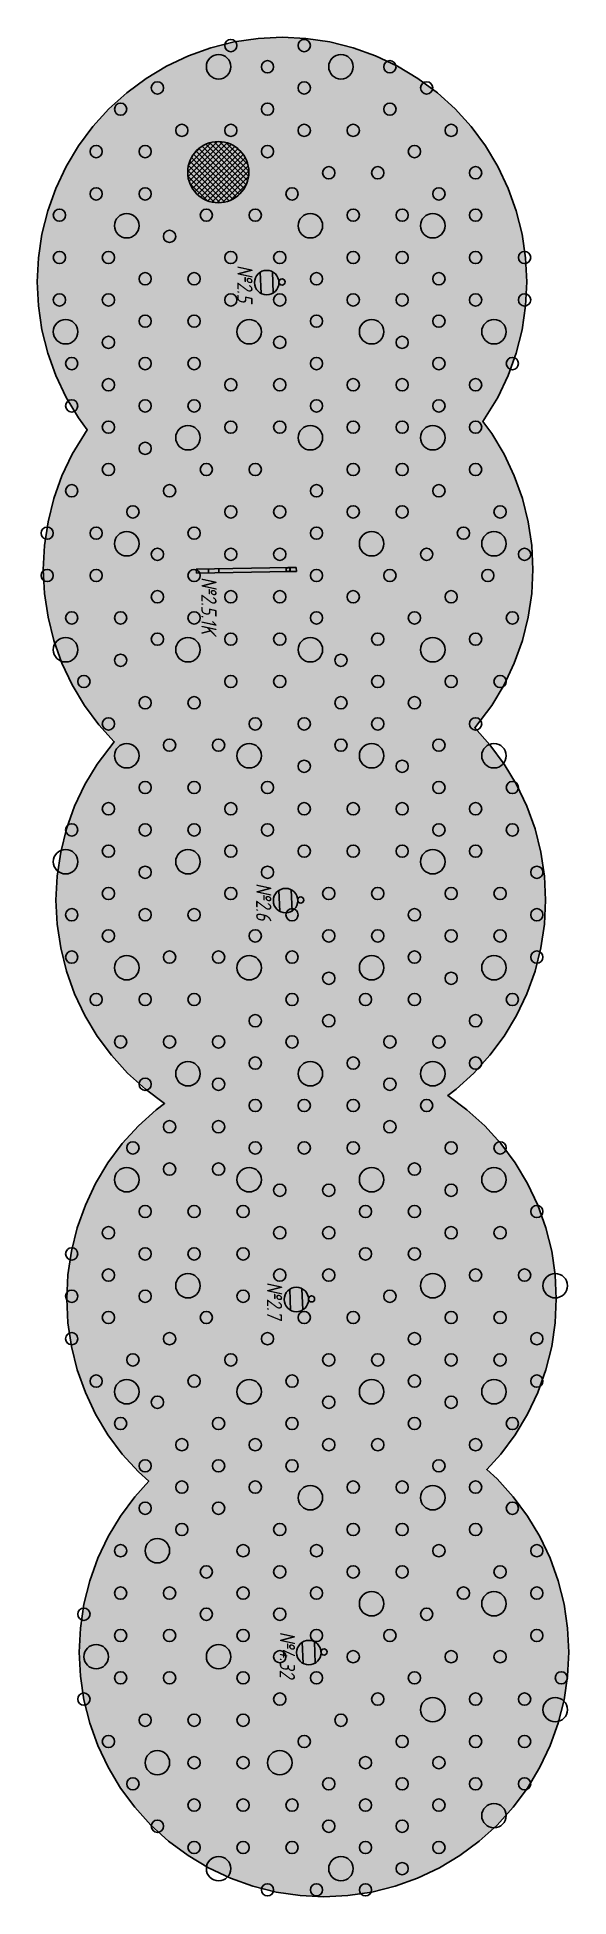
# Model space of a CAD drawing. Extents: x 17765 to 20362, y 13375 to 15893.
# Drawn here: x 17787.2 to 17830.6, y 15404 to 15556 of the extents above; entities that cross this region are included whole.
import ezdxf

# ---------------------------------------------------------------- set-up
doc = ezdxf.new("R2010")
doc.units = 0
for name, color, linetype in [('PLANTING_FLOWERBEDS', 6, 'Continuous'), ('PLANTING_LAWN', 82, 'Continuous'), ('PLANTING_SHRUBS', 94, 'Continuous'), ('PLANTING_TREES', 3, 'Continuous'), ('ЭН_ВЫНОСКИ_НОМЕРА_ОПОРЫ', 1, 'CONTINUOUS'), ('ЭН_СУЩ_ОПОРА__ЗАМ__СВЕТ__Н', 5, 'CONTINUOUS'), ('ЭН_СУЩ_ОПОРА_К1_LED', 7, 'CONTINUOUS'), ('ЭН_СУЩ_ОПОРА_КО', 7, 'CONTINUOUS')]:
    doc.layers.add(name, color=color, linetype=linetype)
doc.styles.get("Standard").update_dxf_attribs({"font": 'isocpeui.ttf', "width": 0.8})

msp = doc.modelspace()

# ---------------------------------------------------------------- texts
at = {"layer": 'ЭН_ВЫНОСКИ_НОМЕРА_ОПОРЫ', "color": 1, "char_height": 1.25, "attachment_point": 1, "rotation": 269.88316}
for s, heights, insert in [('{\\C256;\\c0;№2.5}', [-1.25], (17804.799, 15537.35)), ('{\\C256;\\c0;№2.5.1K}', [-1.25], (17801.863, 15511.849)), ('{\\C5;\\c16711680;№2.6}', [-1.25], (17806.338, 15486.849)), ('{\\C5;\\c16711680;№2.7}', [-1.266], (17807.218, 15454.26)), ('{\\C5;\\c16711680;№4.32}', [-1.25], (17808.268, 15425.692))]:
    msp.add_mtext_dynamic_manual_height_columns(s, width=2.90548, gutter_width=12.5, heights=heights, dxfattribs=dict(at, insert=insert))

# ---------------------------------------------------------------- blocks, each defined once
blk = doc.blocks.new('*U606')
at = {"layer": 'ЭН_СУЩ_ОПОРА__ЗАМ__СВЕТ__Н'}
for points in [[(-1.71, -0.94), (-1.78, 0.79)], [(-0.71, -0.9), (-0.78, 0.83)]]:
    blk.add_lwpolyline(points, dxfattribs=at)
for centre, radius in [((-1.24, -0.05), 1), ((0, 0), 0.25)]:
    blk.add_circle(centre, radius, dxfattribs=at)
blk = doc.blocks.new('*U612')
at = {"layer": 'ЭН_СУЩ_ОПОРА_КО', "color": 18}
for points in [[(0, 0.16), (-7.51, 0.04)], [(-7.51, 0.04), (-7.5, -0.29)], [(-6.51, 0.05), (-6.5, -0.27)], [(-5.66, 0.07), (-5.66, -0.26)], [(-0.17, 0.16), (-0.16, -0.17)], [(0, 0.16), (0.66, 0.17)], [(0.16, 0.17), (0.17, -0.16)], [(0.66, 0.17), (0.67, -0.15)], [(0, -0.16), (-7.5, -0.29)], [(0, -0.16), (0.67, -0.15)]]:
    blk.add_lwpolyline(points, dxfattribs=at)
blk.add_circle((0, 0), 0.163, dxfattribs=at)
blk = doc.blocks.new('*U607')
at = {"layer": 'ЭН_СУЩ_ОПОРА_К1_LED', "color": 18}
for points in [[(-1.71, -0.94), (-1.78, 0.79)], [(-0.71, -0.9), (-0.78, 0.84)]]:
    blk.add_lwpolyline(points, dxfattribs=at)
for centre, radius in [((-1.25, -0.05), 1), ((0, 0), 0.25)]:
    blk.add_circle(centre, radius, dxfattribs=at)

# ---------------------------------------------------------------- hatches: boundary and pattern name
at = {"layer": 'PLANTING_FLOWERBEDS'}
h = msp.add_hatch(dxfattribs=at)
h.set_pattern_fill('ANSI37', color=6, scale=0.1)
edge = h.paths.add_edge_path()
edge.add_arc((17801.995, 15544.94), 2.5, 0, 360)
at = {"layer": 'PLANTING_LAWN'}
h = msp.add_hatch(dxfattribs=at)
h.set_pattern_fill('GRASS', color=82, scale=0.05)
h.paths.add_polyline_path([(17824.77, 15409.89), (17823.32, 15408.57), (17821.74, 15407.4), (17820.06, 15406.39), (17818.28, 15405.56), (17816.44, 15404.89), (17814.53, 15404.42), (17812.59, 15404.13), (17810.63, 15404.03), (17808.67, 15404.13), (17806.73, 15404.42), (17804.83, 15404.89), (17802.98, 15405.56), (17801.2, 15406.39), (17799.52, 15407.4), (17797.94, 15408.57), (17796.49, 15409.89), (17795.17, 15411.35), (17794, 15412.92), (17792.99, 15414.61), (17792.15, 15416.38), (17791.49, 15418.23), (17791.02, 15420.13), (17790.73, 15422.07), (17790.63, 15424.03), (17790.73, 15425.99), (17791.02, 15427.93), (17791.49, 15429.84), (17792.15, 15431.69), (17792.99, 15433.46), (17794, 15435.14), (17795.17, 15436.72), (17796.31, 15437.98), (17795.47, 15438.74), (17794.15, 15440.2), (17792.98, 15441.77), (17791.97, 15443.46), (17791.14, 15445.23), (17790.47, 15447.08), (17790, 15448.98), (17789.71, 15450.92), (17789.61, 15452.88), (17789.71, 15454.84), (17790, 15456.79), (17790.47, 15458.69), (17791.14, 15460.54), (17791.97, 15462.31), (17792.98, 15464), (17794.15, 15465.57), (17795.47, 15467.03), (17796.93, 15468.34), (17797.61, 15468.85), (17796.05, 15470.01), (17794.59, 15471.33), (17793.27, 15472.79), (17792.1, 15474.36), (17791.09, 15476.05), (17790.26, 15477.82), (17789.59, 15479.67), (17789.12, 15481.57), (17788.83, 15483.51), (17788.73, 15485.47), (17788.83, 15487.43), (17789.12, 15489.37), (17789.59, 15491.28), (17790.26, 15493.13), (17791.09, 15494.9), (17792.1, 15496.58), (17793.49, 15498.4), (17792.24, 15499.79), (17791.07, 15501.36), (17790.06, 15503.05), (17789.22, 15504.82), (17788.56, 15506.67), (17788.09, 15508.57), (17787.8, 15510.51), (17787.7, 15512.47), (17787.8, 15514.43), (17788.09, 15516.38), (17788.56, 15518.28), (17789.22, 15520.13), (17790.06, 15521.9), (17791.29, 15523.88), (17790.57, 15524.86), (17789.56, 15526.54), (17788.72, 15528.32), (17788.06, 15530.16), (17787.58, 15532.07), (17787.3, 15534.01), (17787.2, 15535.97), (17787.3, 15537.93), (17787.58, 15539.87), (17788.06, 15541.78), (17788.72, 15543.62), (17789.56, 15545.4), (17790.57, 15547.08), (17791.74, 15548.66), (17793.06, 15550.11), (17794.51, 15551.43), (17796.09, 15552.6), (17797.77, 15553.61), (17799.55, 15554.45), (17801.39, 15555.11), (17803.3, 15555.59), (17805.24, 15555.87), (17807.2, 15555.97), (17809.16, 15555.87), (17811.1, 15555.59), (17813.01, 15555.11), (17814.85, 15554.45), (17816.63, 15553.61), (17818.31, 15552.6), (17819.89, 15551.43), (17821.34, 15550.11), (17822.66, 15548.66), (17823.83, 15547.08), (17824.84, 15545.4), (17825.68, 15543.62), (17826.34, 15541.78), (17826.82, 15539.87), (17827.1, 15537.93), (17827.2, 15535.97), (17827.1, 15534.01), (17826.82, 15532.07), (17826.34, 15530.16), (17825.68, 15528.32), (17824.84, 15526.54), (17823.61, 15524.56), (17824.33, 15523.59), (17825.34, 15521.9), (17826.18, 15520.13), (17826.84, 15518.28), (17827.32, 15516.38), (17827.61, 15514.43), (17827.7, 15512.47), (17827.61, 15510.51), (17827.32, 15508.57), (17826.84, 15506.67), (17826.18, 15504.82), (17825.34, 15503.05), (17824.33, 15501.36), (17822.94, 15499.54), (17824.19, 15498.16), (17825.36, 15496.58), (17826.37, 15494.9), (17827.21, 15493.13), (17827.87, 15491.28), (17828.35, 15489.37), (17828.64, 15487.43), (17828.73, 15485.47), (17828.64, 15483.51), (17828.35, 15481.57), (17827.87, 15479.67), (17827.21, 15477.82), (17826.37, 15476.05), (17825.36, 15474.36), (17824.19, 15472.79), (17822.88, 15471.33), (17821.42, 15470.01), (17820.74, 15469.5), (17822.3, 15468.34), (17823.76, 15467.03), (17825.07, 15465.57), (17826.24, 15464), (17827.25, 15462.31), (17828.09, 15460.54), (17828.75, 15458.69), (17829.23, 15456.79), (17829.52, 15454.84), (17829.61, 15452.88), (17829.52, 15450.92), (17829.23, 15448.98), (17828.75, 15447.08), (17828.09, 15445.23), (17827.25, 15443.46), (17826.24, 15441.77), (17825.07, 15440.2), (17823.93, 15438.94), (17824.77, 15438.18), (17826.09, 15436.72), (17827.26, 15435.14), (17828.27, 15433.46), (17829.11, 15431.69), (17829.77, 15429.84), (17830.25, 15427.93), (17830.53, 15425.99), (17830.63, 15424.03), (17830.53, 15422.07), (17830.25, 15420.13), (17829.77, 15418.23), (17829.11, 15416.38), (17828.27, 15414.61), (17827.26, 15412.92), (17826.09, 15411.35)])

# ---------------------------------------------------------------- linework, layer by layer
at = {"layer": 'PLANTING_FLOWERBEDS', "color": 6}
msp.add_circle((17801.995, 15544.94), 2.5, dxfattribs=at)
at = {"layer": 'PLANTING_LAWN', "color": 82}
msp.add_lwpolyline([(17824.77, 15409.89), (17823.32, 15408.57), (17821.74, 15407.4), (17820.06, 15406.39), (17818.28, 15405.56), (17816.44, 15404.89), (17814.53, 15404.42), (17812.59, 15404.13), (17810.63, 15404.03), (17808.67, 15404.13), (17806.73, 15404.42), (17804.83, 15404.89), (17802.98, 15405.56), (17801.2, 15406.39), (17799.52, 15407.4), (17797.94, 15408.57), (17796.49, 15409.89), (17795.17, 15411.35), (17794, 15412.92), (17792.99, 15414.61), (17792.15, 15416.38), (17791.49, 15418.23), (17791.02, 15420.13), (17790.73, 15422.07), (17790.63, 15424.03), (17790.73, 15425.99), (17791.02, 15427.93), (17791.49, 15429.84), (17792.15, 15431.69), (17792.99, 15433.46), (17794, 15435.14), (17795.17, 15436.72), (17796.31, 15437.98), (17795.47, 15438.74), (17794.15, 15440.2), (17792.98, 15441.77), (17791.97, 15443.46), (17791.14, 15445.23), (17790.47, 15447.08), (17790, 15448.98), (17789.71, 15450.92), (17789.61, 15452.88), (17789.71, 15454.84), (17790, 15456.79), (17790.47, 15458.69), (17791.14, 15460.54), (17791.97, 15462.31), (17792.98, 15464), (17794.15, 15465.57), (17795.47, 15467.03), (17796.93, 15468.34), (17797.61, 15468.85), (17796.05, 15470.01), (17794.59, 15471.33), (17793.27, 15472.79), (17792.1, 15474.36), (17791.09, 15476.05), (17790.26, 15477.82), (17789.59, 15479.67), (17789.12, 15481.57), (17788.83, 15483.51), (17788.73, 15485.47), (17788.83, 15487.43), (17789.12, 15489.37), (17789.59, 15491.28), (17790.26, 15493.13), (17791.09, 15494.9), (17792.1, 15496.58), (17793.49, 15498.4), (17792.24, 15499.79), (17791.07, 15501.36), (17790.06, 15503.05), (17789.22, 15504.82), (17788.56, 15506.67), (17788.09, 15508.57), (17787.8, 15510.51), (17787.7, 15512.47), (17787.8, 15514.43), (17788.09, 15516.38), (17788.56, 15518.28), (17789.22, 15520.13), (17790.06, 15521.9), (17791.29, 15523.88), (17790.57, 15524.86), (17789.56, 15526.54), (17788.72, 15528.32), (17788.06, 15530.16), (17787.58, 15532.07), (17787.3, 15534.01), (17787.2, 15535.97), (17787.3, 15537.93), (17787.58, 15539.87), (17788.06, 15541.78), (17788.72, 15543.62), (17789.56, 15545.4), (17790.57, 15547.08), (17791.74, 15548.66), (17793.06, 15550.11), (17794.51, 15551.43), (17796.09, 15552.6), (17797.77, 15553.61), (17799.55, 15554.45), (17801.39, 15555.11), (17803.3, 15555.59), (17805.24, 15555.87), (17807.2, 15555.97), (17809.16, 15555.87), (17811.1, 15555.59), (17813.01, 15555.11), (17814.85, 15554.45), (17816.63, 15553.61), (17818.31, 15552.6), (17819.89, 15551.43), (17821.34, 15550.11), (17822.66, 15548.66), (17823.83, 15547.08), (17824.84, 15545.4), (17825.68, 15543.62), (17826.34, 15541.78), (17826.82, 15539.87), (17827.1, 15537.93), (17827.2, 15535.97), (17827.1, 15534.01), (17826.82, 15532.07), (17826.34, 15530.16), (17825.68, 15528.32), (17824.84, 15526.54), (17823.61, 15524.56), (17824.33, 15523.59), (17825.34, 15521.9), (17826.18, 15520.13), (17826.84, 15518.28), (17827.32, 15516.38), (17827.61, 15514.43), (17827.7, 15512.47), (17827.61, 15510.51), (17827.32, 15508.57), (17826.84, 15506.67), (17826.18, 15504.82), (17825.34, 15503.05), (17824.33, 15501.36), (17822.94, 15499.54), (17824.19, 15498.16), (17825.36, 15496.58), (17826.37, 15494.9), (17827.21, 15493.13), (17827.87, 15491.28), (17828.35, 15489.37), (17828.64, 15487.43), (17828.73, 15485.47), (17828.64, 15483.51), (17828.35, 15481.57), (17827.87, 15479.67), (17827.21, 15477.82), (17826.37, 15476.05), (17825.36, 15474.36), (17824.19, 15472.79), (17822.88, 15471.33), (17821.42, 15470.01), (17820.74, 15469.5), (17822.3, 15468.34), (17823.76, 15467.03), (17825.07, 15465.57), (17826.24, 15464), (17827.25, 15462.31), (17828.09, 15460.54), (17828.75, 15458.69), (17829.23, 15456.79), (17829.52, 15454.84), (17829.61, 15452.88), (17829.52, 15450.92), (17829.23, 15448.98), (17828.75, 15447.08), (17828.09, 15445.23), (17827.25, 15443.46), (17826.24, 15441.77), (17825.07, 15440.2), (17823.93, 15438.94), (17824.77, 15438.18), (17826.09, 15436.72), (17827.26, 15435.14), (17828.27, 15433.46), (17829.11, 15431.69), (17829.77, 15429.84), (17830.25, 15427.93), (17830.53, 15425.99), (17830.63, 15424.03), (17830.53, 15422.07), (17830.25, 15420.13), (17829.77, 15418.23), (17829.11, 15416.38), (17828.27, 15414.61), (17827.26, 15412.92), (17826.09, 15411.35)], close=True, dxfattribs=at)
at = {"layer": 'PLANTING_SHRUBS'}
for centre in [(17803.018, 15555.286), (17809.018, 15555.286), (17806.018, 15553.554), (17816.018, 15553.554), (17797.018, 15551.822), (17809.018, 15551.822), (17819.018, 15551.822), (17794.018, 15550.09), (17806.018, 15550.09), (17816.018, 15550.09), (17799.018, 15548.358), (17803.018, 15548.358), (17809.018, 15548.358), (17813.018, 15548.358), (17821.018, 15548.358), (17792.018, 15546.626), (17796.018, 15546.626), (17806.018, 15546.626), (17818.018, 15546.626), (17811.018, 15544.894), (17815.018, 15544.894), (17823.018, 15544.894), (17792.018, 15543.162), (17796.018, 15543.162), (17808.018, 15543.162), (17820.018, 15543.162), (17789.018, 15541.43), (17801.018, 15541.43), (17805.018, 15541.43), (17813.018, 15541.43), (17817.018, 15541.43), (17823.018, 15541.43), (17798.018, 15539.698), (17789.018, 15537.966), (17793.018, 15537.966), (17803.018, 15537.966), (17807.018, 15537.966), (17813.018, 15537.966), (17817.018, 15537.966), (17823.018, 15537.966), (17827.018, 15537.966), (17796.018, 15536.234), (17800.018, 15536.234), (17810.018, 15536.234), (17820.018, 15536.234), (17789.018, 15534.501), (17793.018, 15534.501), (17803.018, 15534.501), (17807.018, 15534.501), (17813.018, 15534.501), (17817.018, 15534.501), (17823.018, 15534.501), (17827.018, 15534.501), (17796.018, 15532.769), (17800.018, 15532.769), (17810.018, 15532.769), (17820.018, 15532.769), (17793.018, 15531.037), (17807.018, 15531.037), (17817.018, 15531.037), (17790.018, 15529.305), (17796.018, 15529.305), (17800.018, 15529.305), (17810.018, 15529.305), (17820.018, 15529.305), (17826.018, 15529.305), (17793.018, 15527.573), (17803.018, 15527.573), (17807.018, 15527.573), (17813.018, 15527.573), (17817.018, 15527.573), (17823.018, 15527.573), (17790.018, 15525.841), (17796.018, 15525.841), (17800.018, 15525.841), (17810.018, 15525.841), (17820.018, 15525.841), (17793.018, 15524.109), (17803.018, 15524.109), (17807.018, 15524.109), (17813.018, 15524.109), (17817.018, 15524.109), (17823.018, 15524.109), (17796.018, 15522.377), (17793.018, 15520.645), (17801.018, 15520.645), (17805.018, 15520.645), (17813.018, 15520.645), (17817.018, 15520.645), (17823.018, 15520.645), (17790.018, 15518.913), (17798.018, 15518.913), (17810.018, 15518.913), (17820.018, 15518.913), (17795.018, 15517.181), (17803.018, 15517.181), (17807.018, 15517.181), (17813.018, 15517.181), (17817.018, 15517.181), (17825.018, 15517.181), (17788.018, 15515.449), (17792.018, 15515.449), (17800.018, 15515.449), (17810.018, 15515.449), (17822.018, 15515.449), (17797.018, 15513.717), (17803.018, 15513.717), (17807.018, 15513.717), (17819.018, 15513.717), (17827.018, 15513.717), (17788.018, 15511.985), (17792.018, 15511.985), (17800.018, 15511.985), (17810.018, 15511.985), (17816.018, 15511.985), (17824.018, 15511.985), (17797.018, 15510.253), (17803.018, 15510.253), (17807.018, 15510.253), (17813.018, 15510.253), (17821.018, 15510.253), (17790.018, 15508.521), (17794.018, 15508.521), (17800.018, 15508.521), (17810.018, 15508.521), (17818.018, 15508.521), (17826.018, 15508.521), (17797.018, 15506.789), (17803.018, 15506.789), (17807.018, 15506.789), (17815.018, 15506.789), (17823.018, 15506.789), (17794.018, 15505.057), (17812.018, 15505.057), (17791.018, 15503.325), (17803.018, 15503.325), (17807.018, 15503.325), (17815.018, 15503.325), (17821.018, 15503.325), (17825.018, 15503.325), (17796.018, 15501.593), (17800.018, 15501.593), (17812.018, 15501.593), (17818.018, 15501.593), (17793.018, 15499.86), (17805.018, 15499.86), (17809.018, 15499.86), (17815.018, 15499.86), (17823.018, 15499.86), (17798.018, 15498.128), (17802.018, 15498.128), (17812.018, 15498.128), (17820.018, 15498.128), (17809.018, 15496.396), (17817.018, 15496.396), (17796.018, 15494.664), (17800.018, 15494.664), (17806.018, 15494.664), (17820.018, 15494.664), (17826.018, 15494.664), (17793.018, 15492.932), (17803.018, 15492.932), (17809.018, 15492.932), (17813.018, 15492.932), (17817.018, 15492.932), (17823.018, 15492.932), (17790.018, 15491.2), (17796.018, 15491.2), (17800.018, 15491.2), (17806.018, 15491.2), (17820.018, 15491.2), (17826.018, 15491.2), (17793.018, 15489.468), (17803.018, 15489.468), (17809.018, 15489.468), (17813.018, 15489.468), (17817.018, 15489.468), (17823.018, 15489.468), (17796.018, 15487.736), (17806.018, 15487.736), (17828.018, 15487.736), (17793.018, 15486.004), (17803.018, 15486.004), (17811.018, 15486.004), (17815.018, 15486.004), (17821.018, 15486.004), (17825.018, 15486.004), (17790.018, 15484.272), (17796.018, 15484.272), (17800.018, 15484.272), (17808.018, 15484.272), (17818.018, 15484.272), (17828.018, 15484.272), (17793.018, 15482.54), (17805.018, 15482.54), (17811.018, 15482.54), (17815.018, 15482.54), (17821.018, 15482.54), (17825.018, 15482.54), (17790.018, 15480.808), (17798.018, 15480.808), (17802.018, 15480.808), (17808.018, 15480.808), (17818.018, 15480.808), (17828.018, 15480.808), (17811.018, 15479.076), (17821.018, 15479.076), (17792.018, 15477.344), (17796.018, 15477.344), (17800.018, 15477.344), (17808.018, 15477.344), (17814.018, 15477.344), (17818.018, 15477.344), (17826.018, 15477.344), (17805.018, 15475.612), (17811.018, 15475.612), (17823.018, 15475.612), (17794.018, 15473.88), (17798.018, 15473.88), (17802.018, 15473.88), (17808.018, 15473.88), (17816.018, 15473.88), (17820.018, 15473.88), (17805.018, 15472.148), (17813.018, 15472.148), (17823.018, 15472.148), (17796.018, 15470.416), (17802.018, 15470.416), (17816.018, 15470.416), (17805.018, 15468.684), (17809.018, 15468.684), (17813.018, 15468.684), (17819.018, 15468.684), (17798.018, 15466.951), (17802.018, 15466.951), (17816.018, 15466.951), (17795.018, 15465.219), (17805.018, 15465.219), (17809.018, 15465.219), (17813.018, 15465.219), (17821.018, 15465.219), (17825.018, 15465.219), (17798.018, 15463.487), (17802.018, 15463.487), (17818.018, 15463.487), (17807.018, 15461.755), (17811.018, 15461.755), (17821.018, 15461.755), (17796.018, 15460.023), (17800.018, 15460.023), (17804.018, 15460.023), (17814.018, 15460.023), (17818.018, 15460.023), (17828.018, 15460.023), (17793.018, 15458.291), (17807.018, 15458.291), (17811.018, 15458.291), (17821.018, 15458.291), (17825.018, 15458.291), (17790.018, 15456.559), (17796.018, 15456.559), (17800.018, 15456.559), (17804.018, 15456.559), (17814.018, 15456.559), (17818.018, 15456.559), (17793.018, 15454.827), (17807.018, 15454.827), (17811.018, 15454.827), (17823.018, 15454.827), (17827.018, 15454.827), (17790.018, 15453.095), (17796.018, 15453.095), (17804.018, 15453.095), (17816.018, 15453.095), (17793.018, 15451.363), (17801.018, 15451.363), (17809.018, 15451.363), (17813.018, 15451.363), (17821.018, 15451.363), (17825.018, 15451.363), (17790.018, 15449.631), (17798.018, 15449.631), (17806.018, 15449.631), (17818.018, 15449.631), (17828.018, 15449.631), (17795.018, 15447.899), (17803.018, 15447.899), (17811.018, 15447.899), (17815.018, 15447.899), (17821.018, 15447.899), (17825.018, 15447.899), (17792.018, 15446.167), (17800.018, 15446.167), (17808.018, 15446.167), (17818.018, 15446.167), (17828.018, 15446.167), (17797.018, 15444.435), (17811.018, 15444.435), (17821.018, 15444.435), (17794.018, 15442.703), (17802.018, 15442.703), (17808.018, 15442.703), (17818.018, 15442.703), (17826.018, 15442.703), (17799.018, 15440.971), (17805.018, 15440.971), (17811.018, 15440.971), (17815.018, 15440.971), (17823.018, 15440.971), (17796.018, 15439.239), (17802.018, 15439.239), (17808.018, 15439.239), (17820.018, 15439.239), (17799.018, 15437.507), (17805.018, 15437.507), (17813.018, 15437.507), (17817.018, 15437.507), (17823.018, 15437.507), (17796.018, 15435.775), (17802.018, 15435.775), (17826.018, 15435.775), (17799.018, 15434.043), (17807.018, 15434.043), (17813.018, 15434.043), (17817.018, 15434.043), (17823.018, 15434.043), (17794.018, 15432.31), (17804.018, 15432.31), (17810.018, 15432.31), (17820.018, 15432.31), (17828.018, 15432.31), (17801.018, 15430.578), (17807.018, 15430.578), (17813.018, 15430.578), (17817.018, 15430.578), (17825.018, 15430.578), (17794.018, 15428.846), (17798.018, 15428.846), (17804.018, 15428.846), (17810.018, 15428.846), (17822.018, 15428.846), (17828.018, 15428.846), (17791.018, 15427.114), (17801.018, 15427.114), (17807.018, 15427.114), (17819.018, 15427.114), (17794.018, 15425.382), (17798.018, 15425.382), (17804.018, 15425.382), (17810.018, 15425.382), (17816.018, 15425.382), (17828.018, 15425.382), (17807.018, 15423.65), (17813.018, 15423.65), (17821.018, 15423.65), (17825.018, 15423.65), (17794.018, 15421.918), (17798.018, 15421.918), (17804.018, 15421.918), (17810.018, 15421.918), (17818.018, 15421.918), (17830.018, 15421.918), (17791.018, 15420.186), (17807.018, 15420.186), (17815.018, 15420.186), (17823.018, 15420.186), (17827.018, 15420.186), (17796.018, 15418.454), (17800.018, 15418.454), (17804.018, 15418.454), (17812.018, 15418.454), (17793.018, 15416.722), (17809.018, 15416.722), (17817.018, 15416.722), (17823.018, 15416.722), (17827.018, 15416.722), (17800.018, 15414.99), (17804.018, 15414.99), (17814.018, 15414.99), (17820.018, 15414.99), (17795.018, 15413.258), (17811.018, 15413.258), (17817.018, 15413.258), (17823.018, 15413.258), (17827.018, 15413.258), (17800.018, 15411.526), (17804.018, 15411.526), (17808.018, 15411.526), (17814.018, 15411.526), (17820.018, 15411.526), (17797.018, 15409.794), (17811.018, 15409.794), (17817.018, 15409.794), (17800.018, 15408.062), (17804.018, 15408.062), (17808.018, 15408.062), (17814.018, 15408.062), (17820.018, 15408.062), (17817.018, 15406.33), (17806.018, 15404.598), (17810.018, 15404.598), (17814.018, 15404.598)]:
    msp.add_circle(centre, 0.5, dxfattribs=at)
at = {"layer": 'PLANTING_TREES'}
for centre in [(17802.018, 15553.554), (17812.018, 15553.554), (17794.518, 15540.564), (17809.518, 15540.564), (17819.518, 15540.564), (17789.518, 15531.903), (17804.518, 15531.903), (17814.518, 15531.903), (17824.518, 15531.903), (17799.518, 15523.243), (17809.518, 15523.243), (17819.518, 15523.243), (17794.518, 15514.583), (17814.518, 15514.583), (17824.518, 15514.583), (17789.518, 15505.923), (17799.518, 15505.923), (17809.518, 15505.923), (17819.518, 15505.923), (17794.518, 15497.262), (17804.518, 15497.262), (17814.518, 15497.262), (17824.518, 15497.262), (17789.518, 15488.602), (17799.518, 15488.602), (17819.518, 15488.602), (17794.518, 15479.942), (17804.518, 15479.942), (17814.518, 15479.942), (17824.518, 15479.942), (17799.518, 15471.282), (17809.518, 15471.282), (17819.518, 15471.282), (17794.518, 15462.621), (17804.518, 15462.621), (17814.518, 15462.621), (17824.518, 15462.621), (17799.518, 15453.961), (17819.518, 15453.961), (17829.518, 15453.961), (17794.518, 15445.301), (17804.518, 15445.301), (17814.518, 15445.301), (17824.518, 15445.301), (17809.518, 15436.641), (17819.518, 15436.641), (17797.018, 15432.31), (17814.518, 15427.98), (17824.518, 15427.98), (17792.018, 15423.65), (17802.018, 15423.65), (17819.518, 15419.32), (17829.518, 15419.32), (17797.018, 15414.99), (17807.018, 15414.99), (17824.518, 15410.66), (17802.018, 15406.33), (17812.018, 15406.33)]:
    msp.add_circle(centre, 1, dxfattribs=at)

# ---------------------------------------------------------------- block references
at = {"layer": 'ЭН_СУЩ_ОПОРА__ЗАМ__СВЕТ__Н'}
for p in [(17808.733, 15485.473), (17809.613, 15452.884), (17810.631, 15424.033)]:
    msp.add_blockref('*U606', p, dxfattribs=at)
at = {"layer": 'ЭН_СУЩ_ОПОРА_К1_LED'}
msp.add_blockref('*U607', (17807.2, 15535.97), dxfattribs=at)
at = {"layer": 'ЭН_СУЩ_ОПОРА_КО', "color": 3}
msp.add_blockref('*U612', (17807.702, 15512.474), dxfattribs=at)

msp.set_redraw_order([(e.dxf.handle, doc.entitydb.next_handle()) for e in msp.query("TEXT MTEXT ATTDEF DIMENSION ARC_DIMENSION")])  # texts and dimensions are drawn at this point

doc.saveas('drawing.dxf')
